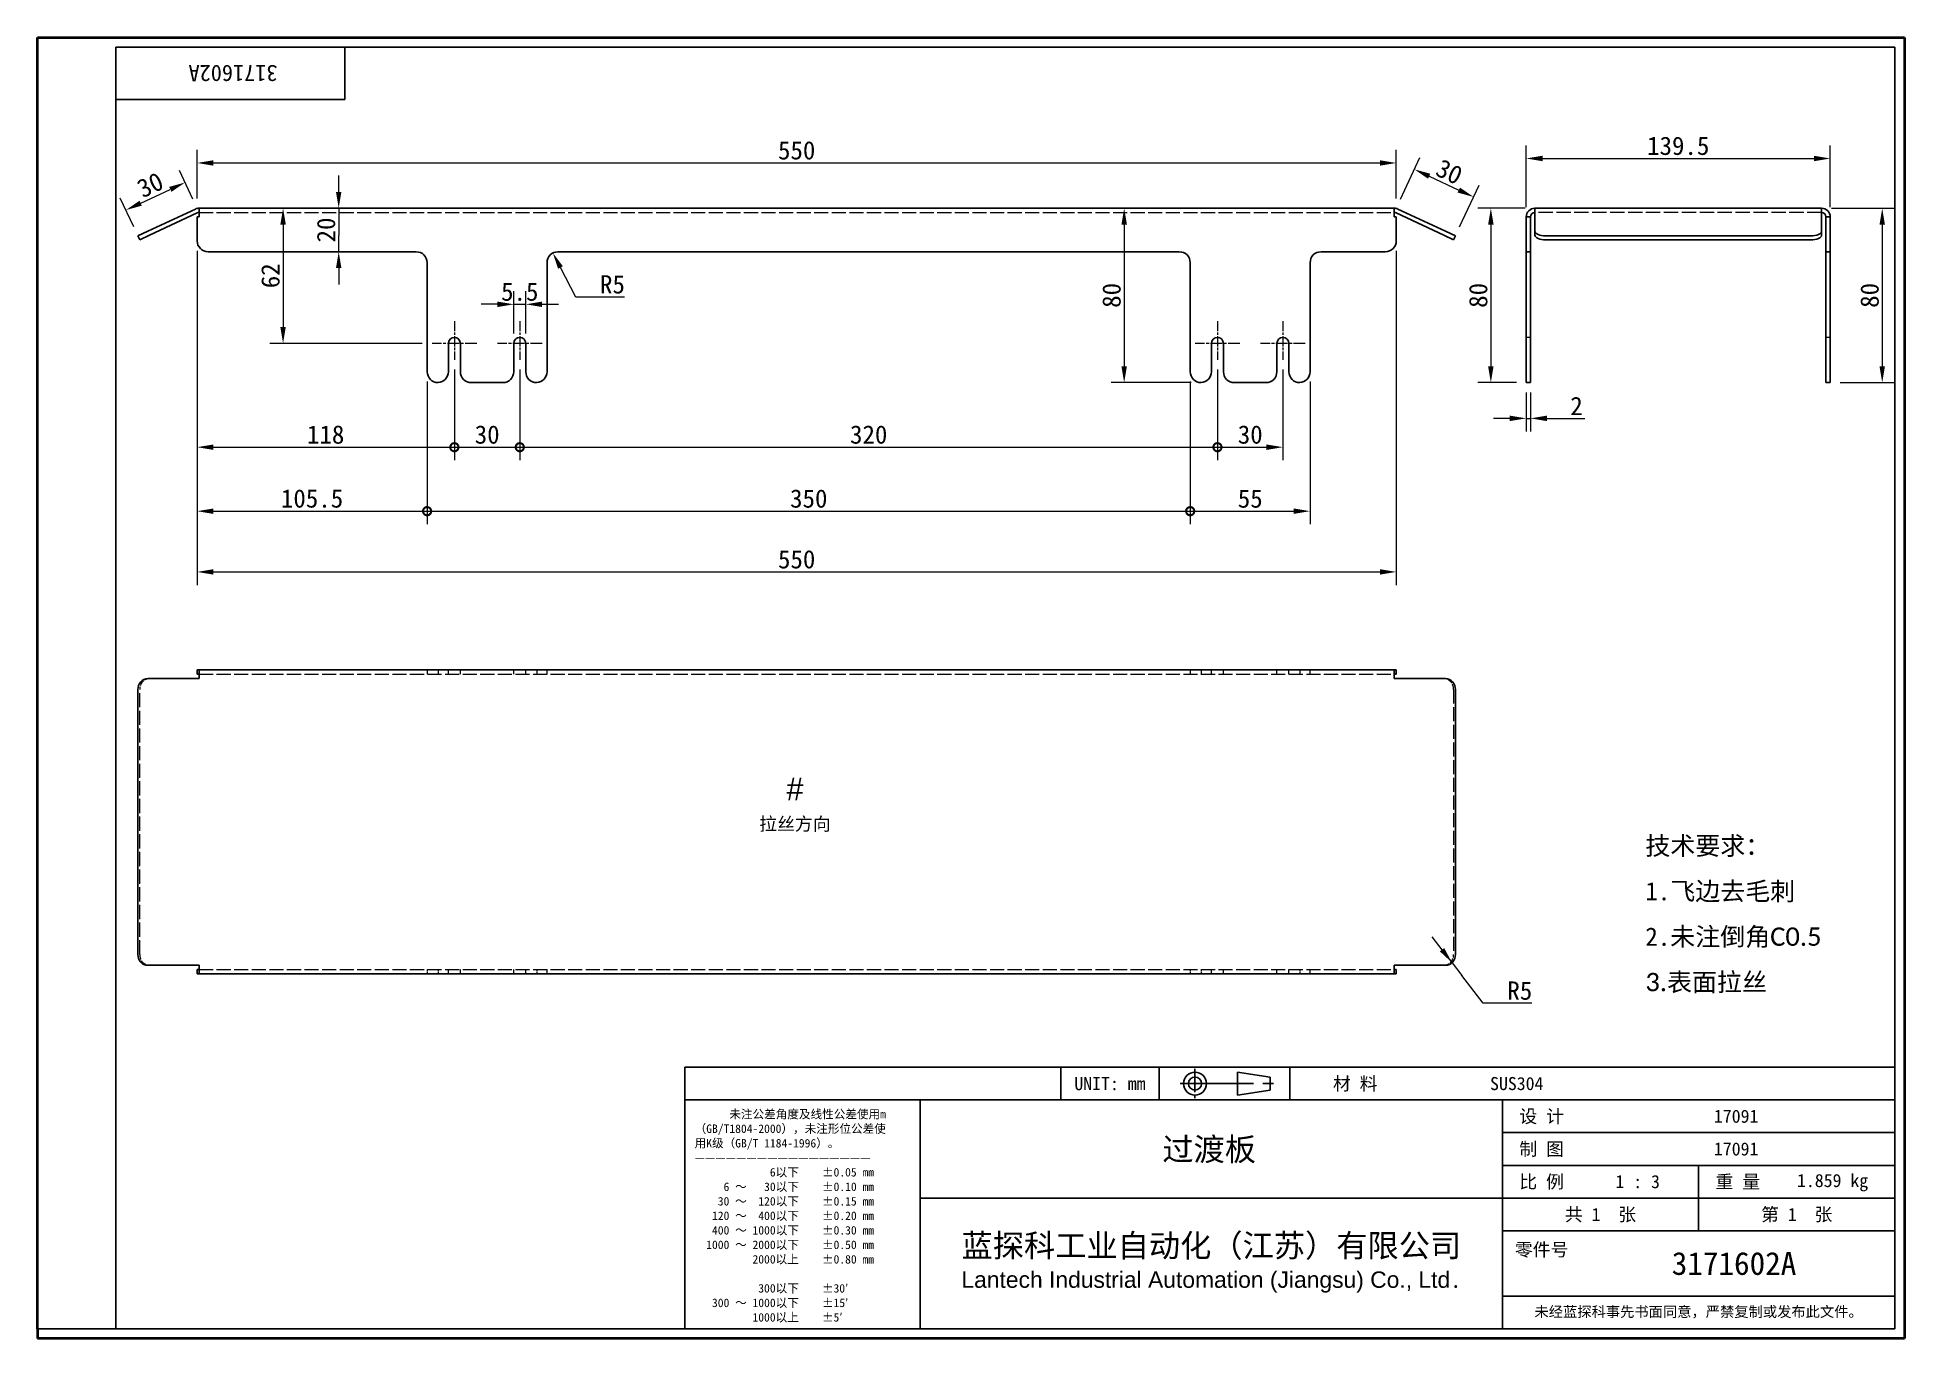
# Model space of a CAD drawing. Header units: millimetres. Extents: x 18 to 875, y 16 to 614.
import ezdxf
from ezdxf.enums import TextEntityAlignment as Align

# ---------------------------------------------------------------- set-up
doc = ezdxf.new("R2010")
doc.units = ezdxf.units.MM
doc.header["$LTSCALE"] = 3
for name, pattern in [('CHAIN', [0.3543, 0.2362, -0.0295, 0.0591, -0.0295]), ('DASHED', [0.2067, 0.1654, -0.0413]), ('DOTTED', [0.0482, 0.0069, -0.0413])]:
    doc.linetypes.add(name, pattern=pattern)
for name, color, linetype, lineweight in [('1', 7, 'Continuous', 18), ('可见 (ISO)', 7, 'Continuous', 25), ('图框 (ISO)', 7, 'Continuous', 35), ('标题 (ISO)', 7, 'Continuous', 25), ('草图几何图元 (ISO)', 7, 'Continuous', 18)]:
    doc.layers.add(name, color=color, linetype=linetype, lineweight=lineweight)
for name, color, linetype, lineweight, true_color in [('中心标记 (ISO)', 1, 'CHAIN', 18, 0xff0000), ('尺寸 (ISO)', 7, 'Continuous', 18, 0x008000), ('符号 (ISO)', 7, 'Continuous', 18, 0x008000), ('隐藏 (ISO)', 5, 'DASHED', 18, 0x0000ff)]:
    doc.layers.add(name, color=color, linetype=linetype, lineweight=lineweight, true_color=true_color)
doc.styles.add('文本样式164', font='SimSun.ttf')
doc.styles.add('文本样式165', font='SimSun.ttf')
doc.styles.add('文本样式74', font='SimSun.ttf')
doc.styles.add('最新国标', font='simfang.ttf')
doc.styles.add('注释文本 (ISO)', font='simfang.ttf')
doc.dimstyles.new('默认 (GB)', dxfattribs={"dimscale": 3, "dimtxt": 2.8, "dimasz": 2.5, "dimexe": 2, "dimexo": 1.5, "dimgap": 0.5, "dimtad": 1, "dimtoh": 1, "dimdsep": 46, "dimtxsty": '最新国标', "dimcen": 0.09, "dimdle": 10, "dimclrd": 256, "dimclre": 256, "dimclrt": 256, "dimaunit": 1, "dimadec": 3, "dimazin": 2, "dimtfac": 0.535714, "dimtdec": 3, "dimtmove": 0, "dimatfit": 3, "dimfxl": 0, "dimtolj": 1, "dimlwd": -1, "dimlwe": -1, "dimarcsym": 0})

msp = doc.modelspace()

# ---------------------------------------------------------------- texts
at = {"layer": '符号 (ISO)', "style": '注释文本 (ISO)'}
for s, insert, char_height, width, attachment_point, line_spacing_factor in [('{\\fAIGDT|b0|i0|c2|p2;\\H1.75x;#\\fFangSong|b0|i0|c134|p49;\\P\\H0.57143x;拉丝方向}', (365.4788, 261.4507), 6, 35.929824, 5, 1.043228), ('\\fFangSong|b0|i0;{\\H8.4000;技术要求：\\P}\\fFangSong|b0|i0;{\\H8.4000;1.飞边去毛刺\\P}\\fFangSong|b0|i0;{\\H8.4000;2.未注倒角}\\fCalibri|b0|i0;{\\H8.4000;C0.5\\P}\\fCalibri|b0|i0;{\\H8.4000;3.}\\fFangSong|b0|i0;{\\H8.4000;表面拉丝}', (755.5647, 210.8995), 8.4, 86.689026, 4, 1.488394)]:
    msp.add_mtext(s, dxfattribs=dict(at, insert=insert, char_height=char_height, width=width, attachment_point=attachment_point, line_spacing_factor=line_spacing_factor))

# ---------------------------------------------------------------- blocks, each defined once
blk = doc.blocks.new('图框 最新国标')
at = {"layer": '图框 (ISO)'}
for p, q in [((6, 7), (6, 204.5)), ((6, 204.5), (291.5, 204.5)), ((291.5, 204.5), (291.5, 5.5)), ((6, 7), (6, 5.5)), ((6, 7), (6, 5.5)), ((291.5, 5.5), (6, 5.5))]:
    blk.add_line(p, q, dxfattribs=at)
at = {"layer": '图框 (ISO)', "color": 7, "linetype": 'Continuous', "lineweight": 25}
for p, q in [((18, 203), (290, 203)), ((18, 7), (18, 203)), ((18, 203), (290, 203)), ((53, 203), (53, 195)), ((290, 203), (290, 7)), ((290, 203), (290, 7)), ((53, 195), (18, 195)), ((290, 7), (6, 7)), ((290, 7), (18, 7))]:
    blk.add_line(p, q, dxfattribs=at)
at = {"layer": '图框 (ISO)', "style": '文本样式74'}
blk.add_attdef('零件代号_001', (42.72, 200.25), '', height=2.5, rotation=180, dxfattribs=at)
blk = doc.blocks.new('标题栏 最新国标')
at = {"layer": '标题 (ISO)'}
for p, q in [((381.98, -183.84), (196.98, -183.84)), ((196.98, -183.84), (196.98, -223.84)), ((254.48, -183.84), (254.48, -188.84)), ((269.48, -183.84), (269.48, -188.84)), ((281.48, -188.09), (281.48, -184.59)), ((281.48, -184.59), (286.48, -185.34)), ((286.48, -185.34), (286.48, -187.34)), ((289.48, -183.84), (289.48, -188.84)), ((381.98, -223.84), (381.98, -183.84)), ((383.48, -183.84), (383.48, -225.34)), ((286.48, -187.34), (281.48, -188.09)), ((196.98, -188.84), (381.98, -188.84)), ((232.98, -188.84), (232.98, -223.84)), ((321.98, -188.84), (321.98, -223.84)), ((321.98, -193.84), (381.98, -193.84)), ((321.98, -198.84), (381.98, -198.84)), ((351.98, -198.84), (351.98, -208.84)), ((321.98, -203.84), (232.98, -203.84)), ((321.98, -203.84), (381.98, -203.84)), ((321.98, -208.84), (381.98, -208.84)), ((321.98, -218.84), (381.98, -218.84)), ((196.98, -223.84), (381.98, -223.84)), ((383.48, -225.34), (196.98, -225.34))]:
    blk.add_line(p, q, dxfattribs=at)
at = {"layer": '标题 (ISO)', "linetype": 'CHAIN', "ltscale": 5.000333}
blk.add_line((274.98, -184.09), (274.98, -188.59), dxfattribs=at)
at = {"layer": '标题 (ISO)', "linetype": 'CHAIN', "ltscale": 15.834605}
blk.add_line((272.73, -186.34), (286.98, -186.34), dxfattribs=at)
at = {"layer": '标题 (ISO)'}
for radius in [1.75, 1]:
    blk.add_circle((274.98, -186.34), radius, dxfattribs=at)
at = {"layer": '1', "style": '文本样式164'}
for s, p in [('UNIT: mm', (261.98, -186.34)), ('材 料', (299.48, -186.34)), ('设 计', (327.98, -191.34)), ('制 图', (327.98, -196.34)), ('比 例', (327.98, -201.34)), ('重 量', (357.98, -201.34)), ('共 1  张', (336.98, -206.34)), ('第 1  张', (366.98, -206.34))]:
    blk.add_text(s, height=2, dxfattribs=at).set_placement(p, align=Align.MIDDLE_CENTER)
at = {"layer": '标题 (ISO)', "style": '注释文本 (ISO)'}
for s, insert, char_height, attachment_point, line_spacing_factor in [('\\fSimSun|b0|i0;{\\H1.3000;      未注公差角度及线性公差使用m\\P}\\fSimSun|b0|i0;{\\H1.3000;（GB/T1804-2000），未注形位公差使\\P}\\fSimSun|b0|i0;{\\H1.3000;用K级（GB/T 1184-1996）。\\P}\\fSimSun|b0|i0;{\\H1.3000;—————————————————\\P}\\fSimSun|b0|i0;{\\H1.3000;             6以下    ±0.05 mm\\P}\\fSimSun|b0|i0;{\\H1.3000;     6 ～   30以下    ±0.10 mm\\P}\\fSimSun|b0|i0;{\\H1.3000;    30 ～  120以下    ±0.15 mm\\P}\\fSimSun|b0|i0;{\\H1.3000;   120 ～  400以下    ±0.20 mm\\P}\\fSimSun|b0|i0;{\\H1.3000;   400 ～ 1000以下    ±0.30 mm\\P}\\fSimSun|b0|i0;{\\H1.3000;  1000 ～ 2000以下    ±0.50 mm\\P}\\fSimSun|b0|i0;{\\H1.3000;          2000以上    ±0.80 mm\\P}\\fSimSun|b0|i0;{\\H1.3000;\\P}\\fSimSun|b0|i0;{\\H1.3000;           300以下    ±30′\\P}\\fSimSun|b0|i0;{\\H1.3000;   300 ～ 1000以下    ±15′\\P}\\fSimSun|b0|i0;{\\H1.3000;          1000以上    ±5′}', (198.48, -206.63), 1.3, 4, 1.023913), ('{\\fMicrosoft YaHei|b0|i0|c134|p34;\\H1.75x;蓝探科工业自动化（江苏）有限公司\\P\\fArial|b0|i0|c0|p34;\\H0.71429x;Lantech Industrial Automation (Jiangsu) Co., Ltd\\fFangSong|b0|i0|c134|p49;.\\H1.15195x; }', (277.48, -213.84), 2, 5, 0.978695)]:
    blk.add_mtext(s, dxfattribs=dict(at, insert=insert, char_height=char_height, attachment_point=attachment_point, line_spacing_factor=line_spacing_factor))
at = {"layer": '标题 (ISO)', "attachment_point": 5, "style": '注释文本 (ISO)'}
for s, insert, char_height in [('\\fFangSong|b0|i0;零件号', (327.98, -211.84), 2), ('\\fSimSun|b0|i0;{\\H1.6000;未经蓝探科事先书面同意，严禁复制或发布此文件。}', (351.98, -221.34), 1.6)]:
    blk.add_mtext(s, dxfattribs=dict(at, insert=insert, char_height=char_height))
at = {"layer": '标题 (ISO)'}
for tag, p, height, style in [('材料_001', (320.09, -187.33), 2, '注释文本 (ISO)'), ('设计人_001', (354.32, -192.33), 2, '注释文本 (ISO)'), ('库存编号_001', (269.98, -198.13), 3.5, '文本样式165'), ('设计人_001', (354.32, -197.33), 2, '注释文本 (ISO)'), ('视图比例_001', (339.26, -202.33), 2, '注释文本 (ISO)'), ('质量\\P3;_001', (367.02, -202.16), 2, '注释文本 (ISO)'), ('零件代号_001', (347.87, -215.59), 3.5, '文本样式165')]:
    blk.add_attdef(tag, p, '', height=height, dxfattribs=dict(at, style=style))
blk = doc.blocks.new('_DotSmall')
at = {"color": 0, "linetype": 'ByBlock', "const_width": 0.5}
blk.add_lwpolyline([(-0.0625, 0, 1), (0.0625, 0, 1)], format="xyb", close=True, dxfattribs=at)
blk = doc.blocks.new('*D5')
at = {"layer": 'Defpoints', "color": 0, "transparency": 16777216}
for p in [(91.29, 520.12), (196.79, 460.12), (196.79, 396.12)]:
    blk.add_point(p, dxfattribs=at)
at = {"layer": '尺寸 (ISO)', "color": 116, "true_color": 0x00803f, "transparency": 16777216}
for p, q in [((91.29, 515.62), (91.29, 390.12)), ((196.79, 455.62), (196.79, 390.12)), ((98.79, 396.12), (196.79, 396.12))]:
    blk.add_line(p, q, dxfattribs=at)
blk.add_solid([(98.79, 397.37), (98.79, 394.87), (91.29, 396.12)], dxfattribs=at)
at = {"layer": '尺寸 (ISO)', "color": 116, "true_color": 0x00803f, "transparency": 16777216, "xscale": 7.5, "yscale": 7.5, "zscale": 7.5}
blk.add_blockref('_DotSmall', (196.79, 396.12), dxfattribs=at)
at = {"layer": '尺寸 (ISO)', "transparency": 16777216, "insert": (144, 401.89), "char_height": 8.4, "attachment_point": 5, "style": '最新国标'}
blk.add_mtext('\\A1;105.5', dxfattribs=at)
blk = doc.blocks.new('*D7')
at = {"layer": 'Defpoints', "color": 0, "transparency": 16777216}
for p in [(196.79, 460.12), (546.79, 460.12), (546.79, 396.12)]:
    blk.add_point(p, dxfattribs=at)
at = {"layer": '尺寸 (ISO)', "color": 116, "true_color": 0x00803f, "transparency": 16777216}
for p, q in [((196.79, 455.62), (196.79, 390.12)), ((546.79, 455.62), (546.79, 390.12)), ((196.79, 396.12), (546.79, 396.12))]:
    blk.add_line(p, q, dxfattribs=at)
at = {"layer": '尺寸 (ISO)', "color": 116, "true_color": 0x00803f, "transparency": 16777216, "xscale": 7.5, "yscale": 7.5, "zscale": 7.5, "rotation": 180}
blk.add_blockref('_DotSmall', (196.79, 396.12), dxfattribs=at)
at = {"layer": '尺寸 (ISO)', "color": 116, "true_color": 0x00803f, "transparency": 16777216, "xscale": 7.5, "yscale": 7.5, "zscale": 7.5}
blk.add_blockref('_DotSmall', (546.79, 396.12), dxfattribs=at)
at = {"layer": '尺寸 (ISO)', "transparency": 16777216, "insert": (371.83, 401.86), "char_height": 8.4, "attachment_point": 5, "style": '最新国标'}
blk.add_mtext('\\A1;350', dxfattribs=at)
blk = doc.blocks.new('*D8')
at = {"layer": 'Defpoints', "color": 0, "transparency": 16777216}
for p in [(546.79, 460.12), (601.79, 460.11), (601.79, 396.12)]:
    blk.add_point(p, dxfattribs=at)
at = {"layer": '尺寸 (ISO)', "color": 116, "true_color": 0x00803f, "transparency": 16777216}
for p, q in [((546.79, 455.62), (546.79, 390.12)), ((601.79, 455.61), (601.79, 390.12)), ((546.79, 396.12), (594.29, 396.12))]:
    blk.add_line(p, q, dxfattribs=at)
blk.add_solid([(594.29, 397.37), (594.29, 394.87), (601.79, 396.12)], dxfattribs=at)
at = {"layer": '尺寸 (ISO)', "color": 116, "true_color": 0x00803f, "transparency": 16777216, "xscale": 7.5, "yscale": 7.5, "zscale": 7.5, "rotation": 180}
blk.add_blockref('_DotSmall', (546.79, 396.12), dxfattribs=at)
at = {"layer": '尺寸 (ISO)', "transparency": 16777216, "insert": (574.33, 401.86), "char_height": 8.4, "attachment_point": 5, "style": '最新国标'}
blk.add_mtext('\\A1;55', dxfattribs=at)
blk = doc.blocks.new('*D9')
at = {"layer": 'Defpoints', "color": 0, "transparency": 16777216}
for p in [(91.29, 520.12), (209.29, 465.62), (209.29, 425.47)]:
    blk.add_point(p, dxfattribs=at)
at = {"layer": '尺寸 (ISO)', "color": 116, "true_color": 0x00803f, "transparency": 16777216}
for p, q in [((91.29, 515.62), (91.29, 419.47)), ((209.29, 461.12), (209.29, 419.47)), ((98.79, 425.47), (209.29, 425.47))]:
    blk.add_line(p, q, dxfattribs=at)
blk.add_solid([(98.79, 426.72), (98.79, 424.22), (91.29, 425.47)], dxfattribs=at)
at = {"layer": '尺寸 (ISO)', "color": 116, "true_color": 0x00803f, "transparency": 16777216, "xscale": 7.5, "yscale": 7.5, "zscale": 7.5}
blk.add_blockref('_DotSmall', (209.29, 425.47), dxfattribs=at)
at = {"layer": '尺寸 (ISO)', "transparency": 16777216, "insert": (150.25, 431.22), "char_height": 8.4, "attachment_point": 5, "style": '最新国标'}
blk.add_mtext('\\A1;118', dxfattribs=at)
blk = doc.blocks.new('*D10')
at = {"layer": 'Defpoints', "color": 0, "transparency": 16777216}
for p in [(209.29, 465.62), (239.29, 465.62), (239.29, 425.47)]:
    blk.add_point(p, dxfattribs=at)
at = {"layer": '尺寸 (ISO)', "color": 116, "true_color": 0x00803f, "transparency": 16777216}
for p, q in [((209.29, 461.12), (209.29, 419.47)), ((239.29, 461.12), (239.29, 419.47)), ((209.29, 425.47), (239.29, 425.47))]:
    blk.add_line(p, q, dxfattribs=at)
at = {"layer": '尺寸 (ISO)', "color": 116, "true_color": 0x00803f, "transparency": 16777216, "xscale": 7.5, "yscale": 7.5, "zscale": 7.5, "rotation": 180}
blk.add_blockref('_DotSmall', (209.29, 425.47), dxfattribs=at)
at = {"layer": '尺寸 (ISO)', "color": 116, "true_color": 0x00803f, "transparency": 16777216, "xscale": 7.5, "yscale": 7.5, "zscale": 7.5}
blk.add_blockref('_DotSmall', (239.29, 425.47), dxfattribs=at)
at = {"layer": '尺寸 (ISO)', "transparency": 16777216, "insert": (224.33, 431.22), "char_height": 8.4, "attachment_point": 5, "style": '最新国标'}
blk.add_mtext('\\A1;30', dxfattribs=at)
blk = doc.blocks.new('*D11')
at = {"layer": 'Defpoints', "color": 0, "transparency": 16777216}
for p in [(239.29, 465.62), (559.29, 465.62), (559.29, 425.47)]:
    blk.add_point(p, dxfattribs=at)
at = {"layer": '尺寸 (ISO)', "color": 116, "true_color": 0x00803f, "transparency": 16777216}
for p, q in [((239.29, 461.12), (239.29, 419.47)), ((559.29, 461.12), (559.29, 419.47)), ((239.29, 425.47), (559.29, 425.47))]:
    blk.add_line(p, q, dxfattribs=at)
at = {"layer": '尺寸 (ISO)', "color": 116, "true_color": 0x00803f, "transparency": 16777216, "xscale": 7.5, "yscale": 7.5, "zscale": 7.5, "rotation": 180}
blk.add_blockref('_DotSmall', (239.29, 425.47), dxfattribs=at)
at = {"layer": '尺寸 (ISO)', "color": 116, "true_color": 0x00803f, "transparency": 16777216, "xscale": 7.5, "yscale": 7.5, "zscale": 7.5}
blk.add_blockref('_DotSmall', (559.29, 425.47), dxfattribs=at)
at = {"layer": '尺寸 (ISO)', "transparency": 16777216, "insert": (399.33, 431.22), "char_height": 8.4, "attachment_point": 5, "style": '最新国标'}
blk.add_mtext('\\A1;320', dxfattribs=at)
blk = doc.blocks.new('*D12')
at = {"layer": 'Defpoints', "color": 0, "transparency": 16777216}
for p in [(559.29, 465.62), (589.29, 465.62), (589.29, 425.47)]:
    blk.add_point(p, dxfattribs=at)
at = {"layer": '尺寸 (ISO)', "color": 116, "true_color": 0x00803f, "transparency": 16777216}
for p, q in [((559.29, 461.12), (559.29, 419.47)), ((589.29, 461.12), (589.29, 419.47)), ((559.29, 425.47), (581.79, 425.47))]:
    blk.add_line(p, q, dxfattribs=at)
blk.add_solid([(581.79, 426.72), (581.79, 424.22), (589.29, 425.47)], dxfattribs=at)
at = {"layer": '尺寸 (ISO)', "color": 116, "true_color": 0x00803f, "transparency": 16777216, "xscale": 7.5, "yscale": 7.5, "zscale": 7.5, "rotation": 180}
blk.add_blockref('_DotSmall', (559.29, 425.47), dxfattribs=at)
at = {"layer": '尺寸 (ISO)', "transparency": 16777216, "insert": (574.33, 431.22), "char_height": 8.4, "attachment_point": 5, "style": '最新国标'}
blk.add_mtext('\\A1;30', dxfattribs=at)
blk = doc.blocks.new('*D13')
at = {"layer": 'Defpoints', "color": 0, "transparency": 16777216}
for p in [(91.29, 520.12), (641.29, 520.12), (641.29, 368.25)]:
    blk.add_point(p, dxfattribs=at)
at = {"layer": '尺寸 (ISO)', "color": 116, "true_color": 0x00803f, "transparency": 16777216}
for p, q in [((91.29, 515.62), (91.29, 362.25)), ((641.29, 515.62), (641.29, 362.25)), ((98.79, 368.25), (633.79, 368.25))]:
    blk.add_line(p, q, dxfattribs=at)
for points in [[(98.79, 369.5), (98.79, 367), (91.29, 368.25)], [(633.79, 369.5), (633.79, 367), (641.29, 368.25)]]:
    blk.add_solid(points, dxfattribs=at)
at = {"layer": '尺寸 (ISO)', "transparency": 16777216, "insert": (366.29, 374), "char_height": 8.4, "attachment_point": 5, "style": '最新国标'}
blk.add_mtext('\\A1;550', dxfattribs=at)
blk = doc.blocks.new('*D14')
at = {"layer": 'Defpoints', "color": 0, "transparency": 16777216}
for p in [(156.22, 535.12), (144.04, 515.12), (156.22, 515.12)]:
    blk.add_point(p, dxfattribs=at)
at = {"layer": '尺寸 (ISO)', "color": 116, "true_color": 0x00803f, "transparency": 16777216}
for p, q in [((156.22, 542.62), (156.22, 550.12)), ((156.22, 535.12), (156.22, 527.62)), ((156.22, 527.62), (156.22, 522.62)), ((156.22, 515.12), (156.22, 522.62)), ((156.22, 507.62), (156.22, 500.12))]:
    blk.add_line(p, q, dxfattribs=at)
for points in [[(154.97, 542.62), (157.47, 542.62), (156.22, 535.12)], [(154.97, 507.62), (157.47, 507.62), (156.22, 515.12)]]:
    blk.add_solid(points, dxfattribs=at)
at = {"layer": '尺寸 (ISO)', "transparency": 16777216, "insert": (150.48, 525.12), "char_height": 8.4, "attachment_point": 5, "rotation": 90, "style": '最新国标'}
blk.add_mtext('\\A1;20', dxfattribs=at)
blk = doc.blocks.new('*D15')
at = {"layer": 'Defpoints', "color": 0, "transparency": 16777216}
for p in [(130.71, 535.12), (130.71, 473.12), (199.04, 473.12)]:
    blk.add_point(p, dxfattribs=at)
at = {"layer": '尺寸 (ISO)', "color": 116, "true_color": 0x00803f, "transparency": 16777216}
for p, q in [((130.71, 527.62), (130.71, 480.62)), ((194.54, 473.12), (124.71, 473.12))]:
    blk.add_line(p, q, dxfattribs=at)
for points in [[(129.46, 527.62), (131.96, 527.62), (130.71, 535.12)], [(129.46, 480.62), (131.96, 480.62), (130.71, 473.12)]]:
    blk.add_solid(points, dxfattribs=at)
at = {"layer": '尺寸 (ISO)', "transparency": 16777216, "insert": (124.96, 504.12), "char_height": 8.4, "attachment_point": 5, "rotation": 90, "style": '最新国标'}
blk.add_mtext('\\A1;62', dxfattribs=at)
blk = doc.blocks.new('*D16')
at = {"layer": 'Defpoints', "color": 0, "transparency": 16777216}
for p in [(254.48, 514.55), (256.79, 510.12)]:
    blk.add_point(p, dxfattribs=at)
at = {"layer": '尺寸 (ISO)', "color": 116, "true_color": 0x00803f, "transparency": 16777216}
for p, q in [((265, 494.37), (257.95, 507.9)), ((287.36, 494.37), (265, 494.37))]:
    blk.add_line(p, q, dxfattribs=at)
blk.add_solid([(259.06, 508.48), (256.84, 507.32), (254.48, 514.55)], dxfattribs=at)
at = {"layer": '尺寸 (ISO)', "transparency": 16777216, "insert": (281.79, 500.12), "char_height": 8.4, "attachment_point": 5, "style": '最新国标'}
blk.add_mtext('\\A1;R5', dxfattribs=at)
blk = doc.blocks.new('*D17')
at = {"layer": 'Defpoints', "color": 0, "transparency": 16777216}
for p in [(516.51, 535.12), (516.51, 455.12), (551.79, 455.12)]:
    blk.add_point(p, dxfattribs=at)
at = {"layer": '尺寸 (ISO)', "color": 116, "true_color": 0x00803f, "transparency": 16777216}
for p, q in [((516.51, 527.62), (516.51, 462.62)), ((547.29, 455.12), (510.51, 455.12))]:
    blk.add_line(p, q, dxfattribs=at)
for points in [[(515.26, 527.62), (517.76, 527.62), (516.51, 535.12)], [(515.26, 462.62), (517.76, 462.62), (516.51, 455.12)]]:
    blk.add_solid(points, dxfattribs=at)
at = {"layer": '尺寸 (ISO)', "transparency": 16777216, "insert": (510.76, 495.12), "char_height": 8.4, "attachment_point": 5, "rotation": 90, "style": '最新国标'}
blk.add_mtext('\\A1;80', dxfattribs=at)
blk = doc.blocks.new('*D18')
at = {"layer": 'Defpoints', "color": 0, "transparency": 16777216}
for p in [(85.79, 546.92), (91.29, 535.12), (64.11, 522.44)]:
    blk.add_point(p, dxfattribs=at)
at = {"layer": '尺寸 (ISO)', "color": 116, "true_color": 0x00803f, "transparency": 16777216}
for p, q in [((89.39, 539.19), (83.25, 552.36)), ((62.2, 526.52), (56.06, 539.68)), ((65.4, 537.42), (78.99, 543.76))]:
    blk.add_line(p, q, dxfattribs=at)
for points in [[(78.46, 544.89), (79.52, 542.62), (85.79, 546.92)], [(64.87, 538.55), (65.92, 536.28), (58.6, 534.25)]]:
    blk.add_solid(points, dxfattribs=at)
at = {"layer": '尺寸 (ISO)', "transparency": 16777216, "insert": (69.76, 545.79), "char_height": 8.4, "attachment_point": 5, "rotation": 25, "style": '最新国标'}
blk.add_mtext('\\A1;30', dxfattribs=at)
blk = doc.blocks.new('*D19')
at = {"layer": 'Defpoints', "color": 0, "transparency": 16777216}
for p in [(641.29, 555.86), (91.29, 535.12), (641.29, 535.12)]:
    blk.add_point(p, dxfattribs=at)
at = {"layer": '尺寸 (ISO)', "color": 116, "true_color": 0x00803f, "transparency": 16777216}
for p, q in [((91.29, 539.62), (91.29, 561.86)), ((641.29, 539.62), (641.29, 561.86)), ((98.79, 555.86), (633.79, 555.86))]:
    blk.add_line(p, q, dxfattribs=at)
for points in [[(98.79, 557.11), (98.79, 554.61), (91.29, 555.86)], [(633.79, 557.11), (633.79, 554.61), (641.29, 555.86)]]:
    blk.add_solid(points, dxfattribs=at)
at = {"layer": '尺寸 (ISO)', "transparency": 16777216, "insert": (366.29, 561.61), "char_height": 8.4, "attachment_point": 5, "style": '最新国标'}
blk.add_mtext('\\A1;550', dxfattribs=at)
blk = doc.blocks.new('*D20')
at = {"layer": 'Defpoints', "color": 0, "transparency": 16777216}
for p in [(676.8, 540.27), (641.29, 535.12), (668.48, 522.44)]:
    blk.add_point(p, dxfattribs=at)
at = {"layer": '尺寸 (ISO)', "color": 116, "true_color": 0x00803f, "transparency": 16777216}
for p, q in [((643.2, 539.19), (652.14, 558.38)), ((656.41, 549.77), (670, 543.44)), ((670.39, 526.52), (679.33, 545.7))]:
    blk.add_line(p, q, dxfattribs=at)
for points in [[(656.93, 550.91), (655.88, 548.64), (649.61, 552.94)], [(670.53, 544.57), (669.47, 542.3), (676.8, 540.27)]]:
    blk.add_solid(points, dxfattribs=at)
at = {"layer": '尺寸 (ISO)', "transparency": 16777216, "insert": (665.63, 551.81), "char_height": 8.4, "attachment_point": 5, "rotation": 335, "style": '最新国标'}
blk.add_mtext('\\A1;30', dxfattribs=at)
blk = doc.blocks.new('*D21')
at = {"layer": 'Defpoints', "color": 0, "transparency": 16777216}
for p in [(663.95, 192.8), (666.88, 188.99)]:
    blk.add_point(p, dxfattribs=at)
at = {"layer": '尺寸 (ISO)', "color": 116, "true_color": 0x00803f, "transparency": 16777216}
for p, q in [((662.31, 194.94), (657.74, 200.88)), ((663.95, 192.8), (666.88, 188.99)), ((666.88, 188.99), (671.45, 183.04)), ((681.2, 170.36), (671.45, 183.04)), ((703.55, 170.36), (681.2, 170.36))]:
    blk.add_line(p, q, dxfattribs=at)
blk.add_solid([(663.3, 195.7), (661.32, 194.18), (666.88, 188.99)], dxfattribs=at)
at = {"layer": '尺寸 (ISO)', "transparency": 16777216, "insert": (697.98, 176.1), "char_height": 8.4, "attachment_point": 5, "style": '最新国标'}
blk.add_mtext('\\A1;R5', dxfattribs=at)
blk = doc.blocks.new('*D22')
at = {"layer": 'Defpoints', "color": 0, "transparency": 16777216}
for p in [(840.4, 557.92), (700.9, 531.12), (840.4, 531.12)]:
    blk.add_point(p, dxfattribs=at)
at = {"layer": '尺寸 (ISO)', "color": 116, "true_color": 0x00803f, "transparency": 16777216}
for p, q in [((700.9, 535.62), (700.9, 563.92)), ((708.4, 557.92), (832.9, 557.92)), ((840.4, 535.62), (840.4, 563.92))]:
    blk.add_line(p, q, dxfattribs=at)
for points in [[(708.4, 559.17), (708.4, 556.67), (700.9, 557.92)], [(832.9, 559.17), (832.9, 556.67), (840.4, 557.92)]]:
    blk.add_solid(points, dxfattribs=at)
at = {"layer": '尺寸 (ISO)', "transparency": 16777216, "insert": (770.65, 563.69), "char_height": 8.4, "attachment_point": 5, "style": '最新国标'}
blk.add_mtext('\\A1;139.5', dxfattribs=at)
blk = doc.blocks.new('*D23')
at = {"layer": 'Defpoints', "color": 0, "transparency": 16777216}
for p in [(836.4, 535.12), (840.4, 455.12), (864.21, 455.12)]:
    blk.add_point(p, dxfattribs=at)
at = {"layer": '尺寸 (ISO)', "color": 116, "true_color": 0x00803f, "transparency": 16777216}
for p, q in [((840.9, 535.12), (870.21, 535.12)), ((864.21, 527.62), (864.21, 462.62)), ((844.9, 455.12), (870.21, 455.12))]:
    blk.add_line(p, q, dxfattribs=at)
for points in [[(862.96, 527.62), (865.46, 527.62), (864.21, 535.12)], [(862.96, 462.62), (865.46, 462.62), (864.21, 455.12)]]:
    blk.add_solid(points, dxfattribs=at)
at = {"layer": '尺寸 (ISO)', "transparency": 16777216, "insert": (858.47, 495.12), "char_height": 8.4, "attachment_point": 5, "rotation": 90, "style": '最新国标'}
blk.add_mtext('\\A1;80', dxfattribs=at)
blk = doc.blocks.new('*D24')
at = {"layer": 'Defpoints', "color": 0, "transparency": 16777216}
for p in [(704.9, 535.12), (684.69, 455.12), (700.9, 455.12)]:
    blk.add_point(p, dxfattribs=at)
at = {"layer": '尺寸 (ISO)', "color": 116, "true_color": 0x00803f, "transparency": 16777216}
for p, q in [((700.4, 535.12), (678.69, 535.12)), ((684.69, 527.62), (684.69, 462.62)), ((696.4, 455.12), (678.69, 455.12))]:
    blk.add_line(p, q, dxfattribs=at)
for points in [[(683.44, 527.62), (685.94, 527.62), (684.69, 535.12)], [(683.44, 462.62), (685.94, 462.62), (684.69, 455.12)]]:
    blk.add_solid(points, dxfattribs=at)
at = {"layer": '尺寸 (ISO)', "transparency": 16777216, "insert": (678.94, 495.12), "char_height": 8.4, "attachment_point": 5, "rotation": 90, "style": '最新国标'}
blk.add_mtext('\\A1;80', dxfattribs=at)
blk = doc.blocks.new('*D25')
at = {"layer": 'Defpoints', "color": 0, "transparency": 16777216}
for p in [(242.04, 491.02), (236.54, 473.12), (242.04, 473.12)]:
    blk.add_point(p, dxfattribs=at)
at = {"layer": '尺寸 (ISO)', "color": 116, "true_color": 0x00803f, "transparency": 16777216}
for p, q in [((236.54, 477.62), (236.54, 497.02)), ((242.04, 477.62), (242.04, 497.02)), ((229.04, 491.02), (221.54, 491.02)), ((236.54, 491.02), (242.04, 491.02)), ((249.54, 491.02), (257.04, 491.02))]:
    blk.add_line(p, q, dxfattribs=at)
for points in [[(229.04, 492.27), (229.04, 489.77), (236.54, 491.02)], [(249.54, 492.27), (249.54, 489.77), (242.04, 491.02)]]:
    blk.add_solid(points, dxfattribs=at)
at = {"layer": '尺寸 (ISO)', "transparency": 16777216, "insert": (239.29, 496.79), "char_height": 8.4, "attachment_point": 5, "style": '最新国标'}
blk.add_mtext('\\A1;5.5', dxfattribs=at)
blk = doc.blocks.new('*D26')
at = {"layer": 'Defpoints', "color": 0, "transparency": 16777216}
for p in [(700.9, 455.12), (702.9, 455.12), (702.9, 438.7)]:
    blk.add_point(p, dxfattribs=at)
at = {"layer": '尺寸 (ISO)', "color": 116, "true_color": 0x00803f, "transparency": 16777216}
for p, q in [((700.9, 450.62), (700.9, 432.7)), ((702.9, 450.62), (702.9, 432.7)), ((693.4, 438.7), (685.9, 438.7)), ((700.9, 438.7), (702.9, 438.7)), ((710.4, 438.7), (727.87, 438.7))]:
    blk.add_line(p, q, dxfattribs=at)
for points in [[(693.4, 439.95), (693.4, 437.45), (700.9, 438.7)], [(710.4, 439.95), (710.4, 437.45), (702.9, 438.7)]]:
    blk.add_solid(points, dxfattribs=at)
at = {"layer": '尺寸 (ISO)', "transparency": 16777216, "insert": (724, 444.4), "char_height": 8.4, "attachment_point": 5, "style": '最新国标'}
blk.add_mtext('\\A1;2', dxfattribs=at)

# ---------------------------------------------------------------- dimensions: what is measured, and where the dimension line sits
at = {"layer": '尺寸 (ISO)', "color": 116, "true_color": 0x00803f}
for base, p1, p2, angle, override, picture, middle in [((641.2949, 555.8623), (91.2949, 535.116), (641.2949, 535.116), 180, {"dimgap": 0.5, "dimtoh": 0, "dimdec": 2, "dimtol": 0, "dimlim": 0, "dimtp": 0, "dimtm": 0, "dimtdec": 3, "dimtofl": 0, "dimatfit": 1}, '*D19', (366.2949, 555.8623)), ((840.3981, 557.9202), (700.8981, 531.116), (840.3981, 531.116), 180, {"dimgap": 0.5, "dimtoh": 0, "dimdec": 2, "dimtol": 0, "dimlim": 0, "dimtp": 0, "dimtm": 0, "dimtdec": 3, "dimtofl": 0, "dimatfit": 1}, '*D22', (770.6481, 557.9202)), ((676.7975, 540.2657), (641.2949, 535.116), (668.4841, 522.4375), 335, {"dimgap": 0.5, "dimtoh": 0, "dimdec": 2, "dimtol": 0, "dimlim": 0, "dimtp": 0, "dimtm": 0, "dimtdec": 3, "dimtofl": 0, "dimatfit": 1}, '*D20', (663.2029, 546.6049)), ((85.7884, 546.9247), (64.1056, 522.4375), (91.2949, 535.116), 205, {"dimgap": 0.5, "dimtoh": 0, "dimdec": 2, "dimtol": 0, "dimlim": 0, "dimtp": 0, "dimtm": 0, "dimtdec": 3, "dimtofl": 0, "dimatfit": 1}, '*D18', (72.1937, 540.5855)), ((156.2246, 515.116), (156.2246, 535.116), (144.0449, 515.116), 90, {"dimgap": 0.5, "dimtoh": 0, "dimdec": 2, "dimse1": 1, "dimse2": 1, "dimtol": 0, "dimlim": 0, "dimtp": 0, "dimtm": 0, "dimtdec": 3, "dimtofl": 0}, '*D14', (156.2246, 525.116)), ((130.7127, 473.116), (130.7127, 535.116), (199.0449, 473.116), 90, {"dimgap": 0.5, "dimtoh": 0, "dimdec": 2, "dimse1": 1, "dimtol": 0, "dimlim": 0, "dimtp": 0, "dimtm": 0, "dimtdec": 3, "dimtofl": 0, "dimatfit": 1}, '*D15', (130.7127, 504.116)), ((516.5129, 455.116), (516.5129, 535.116), (551.7949, 455.116), 90, {"dimgap": 0.5, "dimtoh": 0, "dimdec": 2, "dimse1": 1, "dimtol": 0, "dimlim": 0, "dimtp": 0, "dimtm": 0, "dimtdec": 3, "dimtofl": 0, "dimatfit": 1}, '*D17', (516.5129, 495.116)), ((684.6898, 455.116), (704.8981, 535.116), (700.8981, 455.116), 270, {"dimgap": 0.5, "dimtoh": 0, "dimdec": 2, "dimtol": 0, "dimlim": 0, "dimtp": 0, "dimtm": 0, "dimtdec": 3, "dimtofl": 0, "dimatfit": 1}, '*D24', (684.6898, 495.116)), ((864.2141, 455.116), (836.3981, 535.116), (840.3981, 455.116), 270, {"dimgap": 0.5, "dimtoh": 0, "dimdec": 2, "dimtol": 0, "dimlim": 0, "dimtp": 0, "dimtm": 0, "dimtdec": 3, "dimtofl": 0, "dimatfit": 1}, '*D23', (864.2141, 495.116)), ((196.7949, 396.116), (91.2949, 520.116), (196.7949, 460.116), 180, {"dimgap": 0.5, "dimtoh": 0, "dimdec": 2, "dimblk2": 'DotSmall', "dimsah": 1, "dimdle": 0, "dimtol": 0, "dimlim": 0, "dimtp": 0, "dimtm": 0, "dimtdec": 3, "dimtofl": 0, "dimatfit": 1}, '*D5', (144.0049, 396.116)), ((209.2949, 425.4691), (91.2949, 520.116), (209.2949, 465.616), 180, {"dimgap": 0.5, "dimtoh": 0, "dimdec": 2, "dimblk2": 'DotSmall', "dimsah": 1, "dimdle": 0, "dimtol": 0, "dimlim": 0, "dimtp": 0, "dimtm": 0, "dimtdec": 3, "dimtofl": 0, "dimatfit": 1}, '*D9', (150.2549, 425.4691)), ((641.2949, 368.2534), (91.2949, 520.116), (641.2949, 520.116), 180, {"dimgap": 0.5, "dimtoh": 0, "dimdec": 2, "dimtol": 0, "dimlim": 0, "dimtp": 0, "dimtm": 0, "dimtdec": 3, "dimtofl": 0, "dimatfit": 1}, '*D13', (366.2949, 368.2534)), ((239.2949, 425.4691), (209.2949, 465.616), (239.2949, 465.616), 180, {"dimgap": 0.5, "dimtoh": 0, "dimdec": 2, "dimblk1": 'DotSmall', "dimblk2": 'DotSmall', "dimsah": 1, "dimdle": 0, "dimtol": 0, "dimlim": 0, "dimtp": 0, "dimtm": 0, "dimtdec": 3, "dimtofl": 0, "dimatfit": 1}, '*D10', (224.3349, 425.4691)), ((559.2949, 425.4691), (239.2949, 465.616), (559.2949, 465.616), 180, {"dimgap": 0.5, "dimtoh": 0, "dimdec": 2, "dimblk1": 'DotSmall', "dimblk2": 'DotSmall', "dimsah": 1, "dimdle": 0, "dimtol": 0, "dimlim": 0, "dimtp": 0, "dimtm": 0, "dimtdec": 3, "dimtofl": 0, "dimatfit": 1}, '*D11', (399.3349, 425.4691)), ((589.2949, 425.4691), (559.2949, 465.616), (589.2949, 465.616), 180, {"dimgap": 0.5, "dimtoh": 0, "dimdec": 2, "dimblk1": 'DotSmall', "dimsah": 1, "dimdle": 0, "dimtol": 0, "dimlim": 0, "dimtp": 0, "dimtm": 0, "dimtdec": 3, "dimtofl": 0, "dimatfit": 1}, '*D12', (574.3349, 425.4691)), ((546.7949, 396.116), (196.7949, 460.116), (546.7949, 460.116), 180, {"dimgap": 0.5, "dimtoh": 0, "dimdec": 2, "dimblk1": 'DotSmall', "dimblk2": 'DotSmall', "dimsah": 1, "dimdle": 0, "dimtol": 0, "dimlim": 0, "dimtp": 0, "dimtm": 0, "dimtdec": 3, "dimtofl": 0, "dimatfit": 1}, '*D7', (371.8349, 396.116)), ((601.7949, 396.116), (546.7949, 460.116), (601.7949, 460.1097), 180, {"dimgap": 0.5, "dimtoh": 0, "dimdec": 2, "dimblk1": 'DotSmall', "dimsah": 1, "dimdle": 0, "dimtol": 0, "dimlim": 0, "dimtp": 0, "dimtm": 0, "dimtdec": 3, "dimtofl": 0, "dimatfit": 1}, '*D8', (574.3349, 396.116)), ((702.8981, 438.7047), (700.8981, 455.116), (702.8981, 455.116), 180, {"dimgap": 0.5, "dimtoh": 0, "dimdec": 2, "dimtol": 0, "dimlim": 0, "dimtp": 0, "dimtm": 0, "dimtdec": 3, "dimtofl": 1, "dimatfit": 1}, '*D26', (723.9953, 438.7047))]:
    dim = msp.add_linear_dim(base=base, p1=p1, p2=p2, angle=angle, dimstyle='默认 (GB)', override=override, dxfattribs=at)
    dim.commit()
    dim.dimension.update_dxf_attribs({"geometry": picture, "text_midpoint": middle, "dimtype": 160})
for center, mpoint, override, picture, middle in [((256.7949, 510.116), (254.4836, 514.5497), {"dimgap": 0.5, "dimtih": 1, "dimdec": 2, "dimlfac": 1, "dimcen": 0, "dimtol": 0, "dimlim": 0, "dimtp": 0, "dimtm": 0, "dimtdec": 3}, '*D16', (281.7908, 494.3702)), ((663.9526, 192.8034), (666.8827, 188.9893), {"dimgap": 0.5, "dimtih": 1, "dimdec": 2, "dimlfac": 1.039569, "dimcen": 0, "dimtol": 0, "dimlim": 0, "dimtp": 0, "dimtm": 0, "dimtdec": 3}, '*D21', (697.9846, 170.3569))]:
    dim = msp.add_radius_dim(center=center, mpoint=mpoint, dimstyle='默认 (GB)', override=override, dxfattribs=at)
    dim.commit()
    dim.dimension.update_dxf_attribs({"geometry": picture, "text_midpoint": middle, "dimtype": 164})
dim = msp.add_linear_dim(base=(242.0449, 491.0212), p1=(236.5449, 473.116), p2=(242.0449, 473.116), dimstyle='默认 (GB)', override={"dimgap": 0.5, "dimtoh": 0, "dimdec": 2, "dimtol": 0, "dimlim": 0, "dimtp": 0, "dimtm": 0, "dimtdec": 3, "dimtofl": 1, "dimatfit": 1}, dxfattribs=at)
dim.commit()
dim.dimension.update_dxf_attribs({"geometry": '*D25', "text_midpoint": (239.2949, 491.0212), "dimtype": 160})

# ---------------------------------------------------------------- linework, layer by layer
at = {"layer": '中心标记 (ISO)', "ltscale": 6.574544}
for p, q in [((209.2949, 483.366), (209.2949, 465.616)), ((239.2949, 483.366), (239.2949, 465.616)), ((559.2949, 483.366), (559.2949, 465.616)), ((589.2949, 483.366), (589.2949, 465.616))]:
    msp.add_line(p, q, dxfattribs=at)
at = {"layer": '中心标记 (ISO)', "ltscale": 7.593151}
for p, q in [((219.5449, 473.116), (199.0449, 473.116)), ((249.5449, 473.116), (229.0449, 473.116)), ((569.5449, 473.116), (549.0449, 473.116)), ((599.5449, 473.116), (579.0449, 473.116))]:
    msp.add_line(p, q, dxfattribs=at)
at = {"layer": '可见 (ISO)'}
for p, q in [((90.4912, 534.7412), (68.6372, 524.5505)), ((69.4824, 522.7379), (91.3364, 532.9286)), ((91.2949, 520.116), (91.2949, 531.116)), ((92.1817, 531.116), (91.2949, 531.116)), ((92.1817, 531.116), (92.1817, 535.116)), ((640.4081, 535.116), (92.1817, 535.116)), ((640.4081, 535.116), (640.4081, 531.116)), ((641.2949, 531.116), (640.4081, 531.116)), ((663.1073, 522.7379), (641.2533, 532.9286)), ((641.2949, 531.116), (641.2949, 520.116)), ((663.9526, 524.5505), (642.0986, 534.7412)), ((700.8981, 531.116), (700.8981, 520.116)), ((700.8981, 531.116), (702.8981, 531.116)), ((702.8981, 520.116), (702.8981, 531.116)), ((704.8981, 535.116), (836.3981, 535.116)), ((704.8981, 535.116), (704.8981, 534.7412)), ((704.8981, 524.5505), (704.8981, 534.7412)), ((836.3981, 534.7412), (836.3981, 535.116)), ((836.3981, 534.7412), (836.3981, 524.5505)), ((838.3981, 531.116), (838.3981, 520.116)), ((840.3981, 531.116), (838.3981, 531.116)), ((840.3981, 520.116), (840.3981, 531.116)), ((64.1056, 522.4375), (68.6372, 524.5505)), ((69.4824, 522.7379), (64.9509, 520.6248)), ((667.6389, 520.6248), (663.1073, 522.7379)), ((663.9526, 524.5505), (668.4841, 522.4375)), ((704.8981, 524.5505), (704.8981, 522.7379)), ((836.3981, 522.7379), (836.3981, 524.5505)), ((64.1056, 522.4375), (64.9509, 520.6248)), ((96.2949, 515.116), (191.7949, 515.116)), ((256.7949, 515.116), (541.7949, 515.116)), ((606.7949, 515.116), (636.2949, 515.116)), ((667.6389, 520.6248), (668.4841, 522.4375)), ((700.8981, 515.116), (700.8981, 520.116)), ((700.8981, 515.116), (700.8981, 510.116)), ((700.8981, 515.116), (702.8981, 515.116)), ((702.8981, 520.116), (702.8981, 515.116)), ((702.8981, 510.116), (702.8981, 515.116)), ((831.3981, 522.4375), (709.8981, 522.4375)), ((831.3981, 520.6248), (709.8981, 520.6248)), ((838.3981, 515.116), (838.3981, 520.116)), ((838.3981, 515.116), (838.3981, 510.116)), ((838.3981, 515.116), (840.3981, 515.116)), ((840.3981, 520.116), (840.3981, 515.116)), ((840.3981, 510.116), (840.3981, 515.116)), ((196.7949, 510.116), (196.7949, 460.116)), ((251.7949, 460.1097), (251.7949, 510.116)), ((546.7949, 510.116), (546.7949, 460.116)), ((601.7949, 460.1097), (601.7949, 510.116)), ((700.8981, 460.116), (700.8981, 510.116)), ((702.8981, 510.116), (702.8981, 460.116)), ((838.3981, 460.116), (838.3981, 510.116)), ((840.3981, 510.116), (840.3981, 460.116)), ((206.5449, 460.1097), (206.5449, 473.116)), ((212.0449, 473.116), (212.0449, 460.116)), ((236.5449, 460.116), (236.5449, 473.116)), ((242.0449, 473.116), (242.0449, 460.116)), ((556.5449, 460.1097), (556.5449, 473.116)), ((562.0449, 473.116), (562.0449, 460.116)), ((586.5449, 460.116), (586.5449, 473.116)), ((592.0449, 473.116), (592.0449, 460.116)), ((231.5449, 455.116), (217.0449, 455.116)), ((581.5449, 455.116), (567.0449, 455.116)), ((700.8981, 455.116), (700.8981, 460.116)), ((700.8981, 455.116), (702.8981, 455.116)), ((702.8981, 460.116), (702.8981, 455.116)), ((838.3981, 455.116), (838.3981, 460.116)), ((838.3981, 455.116), (840.3981, 455.116)), ((840.3981, 460.116), (840.3981, 455.116)), ((68.6372, 319.3034), (90.4912, 319.3034)), ((92.1817, 319.3034), (90.4912, 319.3034)), ((91.2949, 323.3034), (91.2949, 321.3034)), ((92.1817, 323.3034), (91.2949, 323.3034)), ((91.2949, 321.3034), (92.1817, 321.3034)), ((92.1817, 319.3034), (92.1817, 323.3034)), ((640.4081, 323.3034), (92.1817, 323.3034)), ((640.4081, 323.3034), (640.4081, 319.3034)), ((641.2949, 323.3034), (640.4081, 323.3034)), ((640.4081, 321.3034), (641.2949, 321.3034)), ((642.0986, 319.3034), (640.4081, 319.3034)), ((641.2949, 321.3034), (641.2949, 323.3034)), ((642.0986, 319.3034), (663.9526, 319.3034)), ((64.1056, 192.8034), (64.1056, 314.3034)), ((668.4841, 314.3034), (668.4841, 192.8034)), ((90.4912, 187.8034), (68.6372, 187.8034)), ((90.4912, 187.8034), (92.1817, 187.8034)), ((91.2949, 183.8034), (91.2949, 185.8034)), ((91.2949, 185.8034), (92.1817, 185.8034)), ((92.1817, 183.8034), (91.2949, 183.8034)), ((92.1817, 183.8034), (92.1817, 187.8034)), ((640.4081, 183.8034), (92.1817, 183.8034)), ((640.4081, 187.8034), (642.0986, 187.8034)), ((640.4081, 187.8034), (640.4081, 183.8034)), ((640.4081, 185.8034), (641.2949, 185.8034)), ((641.2949, 183.8034), (640.4081, 183.8034)), ((641.2949, 185.8034), (641.2949, 183.8034)), ((663.9526, 187.8034), (642.0986, 187.8034))]:
    msp.add_line(p, q, dxfattribs=at)
for centre, radius, start, end in [((92.1817, 531.116), 4, 90, 115), ((92.1817, 531.116), 2, 90, 115), ((640.4081, 531.116), 4, 65, 90), ((640.4081, 531.116), 2, 65, 90), ((704.8981, 531.116), 4, 90, 180), ((704.8981, 531.116), 2, 90, 180), ((836.3981, 531.116), 4, 0, 90), ((836.3981, 531.116), 2, 0, 90), ((96.2949, 520.116), 5, 180, 270), ((191.7949, 510.116), 5, 0, 90), ((256.7949, 510.116), 5, 90, 180), ((541.7949, 510.116), 5, 0, 90), ((606.7949, 510.116), 5, 90, 180), ((636.2949, 520.116), 5, 270, 0), ((209.2949, 473.116), 2.75, 0, 180), ((239.2949, 473.116), 2.75, 0, 180), ((559.2949, 473.116), 2.75, 0, 180), ((589.2949, 473.116), 2.75, 0, 180), ((201.7949, 460.116), 5, 180, 270), ((201.5449, 460.1097), 5, 272.865984, 0), ((217.0449, 460.116), 5, 180, 270), ((231.5449, 460.116), 5, 270, 0), ((247.0449, 460.116), 5, 180, 270), ((246.7949, 460.1097), 5, 272.865984, 0), ((551.7949, 460.116), 5, 180, 270), ((551.5449, 460.1097), 5, 272.865984, 0), ((567.0449, 460.116), 5, 180, 270), ((581.5449, 460.116), 5, 270, 0), ((597.0449, 460.116), 5, 180, 270), ((596.7949, 460.1097), 5, 272.865984, 0)]:
    msp.add_arc(centre, radius, start, end, dxfattribs=at)
for centre, major_axis, ratio, start_param, end_param in [((709.8981, 524.5505), (-5, 0), 0.42261826, 0, 1.57079633), ((709.8981, 522.7379), (-5, 0), 0.42261826, 0, 1.57079633), ((831.3981, 524.5505), (5, 0), 0.42261826, 4.71238898, 6.28318531), ((831.3981, 522.7379), (5, 0), 0.42261826, 4.71238898, 6.28318531), ((68.6372, 314.3034), (0, 5), 0.90630779, 0, 1.57079633), ((663.9526, 314.3034), (0, 5), 0.90630779, 4.71238898, 6.28318531), ((68.6372, 192.8034), (0, -5), 0.90630779, 4.71238898, 6.28318531), ((663.9526, 192.8034), (0, -5), 0.90630779, 0, 1.57079633)]:
    msp.add_ellipse(centre, major_axis=major_axis, ratio=ratio, start_param=start_param, end_param=end_param, dxfattribs=at)
at = {"layer": '草图几何图元 (ISO)', "linetype": 'DOTTED', "ltscale": 14.994187}
msp.add_line((85.3998, 532.3671), (91.2949, 535.116), dxfattribs=at)
at = {"layer": '草图几何图元 (ISO)', "linetype": 'DOTTED', "ltscale": 13.975979}
msp.add_line((99.3786, 535.116), (91.2949, 535.116), dxfattribs=at)
at = {"layer": '草图几何图元 (ISO)', "linetype": 'DOTTED', "ltscale": 12.195381}
msp.add_line((634.2411, 535.116), (641.2949, 535.116), dxfattribs=at)
at = {"layer": '草图几何图元 (ISO)', "linetype": 'DOTTED', "ltscale": 12.340598}
msp.add_line((646.1467, 532.8536), (641.2949, 535.116), dxfattribs=at)
at = {"layer": '隐藏 (ISO)', "ltscale": 13.001376}
for p, q in [((92.1817, 533.116), (640.4081, 533.116)), ((92.1817, 321.3034), (640.4081, 321.3034)), ((92.1817, 185.8034), (640.4081, 185.8034))]:
    msp.add_line(p, q, dxfattribs=at)
at = {"layer": '隐藏 (ISO)', "ltscale": 13.253911}
msp.add_line((836.3981, 533.116), (704.8981, 533.116), dxfattribs=at)
at = {"layer": '隐藏 (ISO)', "ltscale": 1.269698}
for p, q in [((702.8981, 475.866), (700.8981, 475.866)), ((840.3981, 475.866), (838.3981, 475.866)), ((196.7949, 323.3034), (196.7949, 321.3034)), ((201.7949, 323.3034), (201.7949, 321.3034)), ((206.5449, 321.3034), (206.5449, 323.3034)), ((212.0449, 321.3034), (212.0449, 323.3034)), ((236.5449, 321.3034), (236.5449, 323.3034)), ((242.0449, 321.3034), (242.0449, 323.3034)), ((247.0449, 323.3034), (247.0449, 321.3034)), ((251.7949, 321.3034), (251.7949, 323.3034)), ((546.7949, 323.3034), (546.7949, 321.3034)), ((551.7949, 323.3034), (551.7949, 321.3034)), ((556.5449, 321.3034), (556.5449, 323.3034)), ((562.0449, 321.3034), (562.0449, 323.3034)), ((586.5449, 321.3034), (586.5449, 323.3034)), ((592.0449, 321.3034), (592.0449, 323.3034)), ((597.0449, 323.3034), (597.0449, 321.3034)), ((601.7949, 321.3034), (601.7949, 323.3034)), ((196.7949, 185.8034), (196.7949, 183.8034)), ((201.7949, 185.8034), (201.7949, 183.8034)), ((206.5449, 183.8034), (206.5449, 185.8034)), ((212.0449, 183.8034), (212.0449, 185.8034)), ((236.5449, 183.8034), (236.5449, 185.8034)), ((242.0449, 183.8034), (242.0449, 185.8034)), ((247.0449, 185.8034), (247.0449, 183.8034)), ((251.7949, 183.8034), (251.7949, 185.8034)), ((546.7949, 185.8034), (546.7949, 183.8034)), ((551.7949, 185.8034), (551.7949, 183.8034)), ((556.5449, 183.8034), (556.5449, 185.8034)), ((562.0449, 183.8034), (562.0449, 185.8034)), ((586.5449, 183.8034), (586.5449, 185.8034)), ((592.0449, 183.8034), (592.0449, 185.8034)), ((597.0449, 185.8034), (597.0449, 183.8034)), ((601.7949, 183.8034), (601.7949, 185.8034))]:
    msp.add_line(p, q, dxfattribs=at)
at = {"layer": '隐藏 (ISO)', "ltscale": 13.062409}
for p, q in [((64.9509, 192.8034), (64.9509, 314.3034)), ((667.6389, 314.3034), (667.6389, 192.8034))]:
    msp.add_line(p, q, dxfattribs=at)
at = {"layer": '隐藏 (ISO)', "ltscale": 4.986384}
for centre, major_axis, start_param, end_param in [((69.4824, 314.3034), (0, 5), 0, 1.57079633), ((663.1073, 314.3034), (0, 5), 4.71238898, 6.28318531), ((69.4824, 192.8034), (0, -5), 4.71238898, 6.28318531), ((663.1073, 192.8034), (0, -5), 0, 1.57079633)]:
    msp.add_ellipse(centre, major_axis=major_axis, ratio=0.90630779, start_param=start_param, end_param=end_param, dxfattribs=at)

# ---------------------------------------------------------------- block references
at = {"xscale": 3, "yscale": 3, "zscale": 3}
msp.add_blockref('图框 最新国标', (0, 0), dxfattribs=at).add_auto_attribs({'零件代号_001': '3171602A'})
ref = msp.add_blockref('标题栏 最新国标', (-275.9476, 692.5328), dxfattribs=dict(xscale=3, yscale=3, zscale=3))
ref.add_attrib('零件代号_001', '3171602A', (767.6732, 45.75), dxfattribs={"layer": '标题 (ISO)', "height": 10.5, "style": '文本样式165'})
ref.add_attrib('库存编号_001', '过渡板', (534.0042, 98.1327), dxfattribs={"layer": '标题 (ISO)', "height": 10.5, "style": '文本样式165'})
ref.add_attrib('质量\\P3;_001', '1.859 kg', (825.12, 86.0486), dxfattribs={"layer": '标题 (ISO)', "height": 6, "style": '注释文本 (ISO)'})
ref.add_attrib('视图比例_001', '1 : 3', (741.84, 85.5514), dxfattribs={"layer": '标题 (ISO)', "height": 6, "style": '注释文本 (ISO)'})
ref.add_attrib('设计人_001', '17091', (787.0114, 115.5343), dxfattribs={"layer": '标题 (ISO)', "height": 6, "style": '注释文本 (ISO)'})
ref.add_attrib('设计人_001', '17091', (787.0114, 100.5343), dxfattribs={"layer": '标题 (ISO)', "height": 6, "style": '注释文本 (ISO)'})
ref.add_attrib('材料_001', 'SUS304', (684.3343, 130.5343), dxfattribs={"layer": '标题 (ISO)', "height": 6, "style": '注释文本 (ISO)'})

msp.set_redraw_order([(e.dxf.handle, doc.entitydb.next_handle()) for e in msp.query("TEXT MTEXT ATTDEF DIMENSION ARC_DIMENSION")])  # texts and dimensions are drawn at this point

doc.saveas('drawing.dxf')
